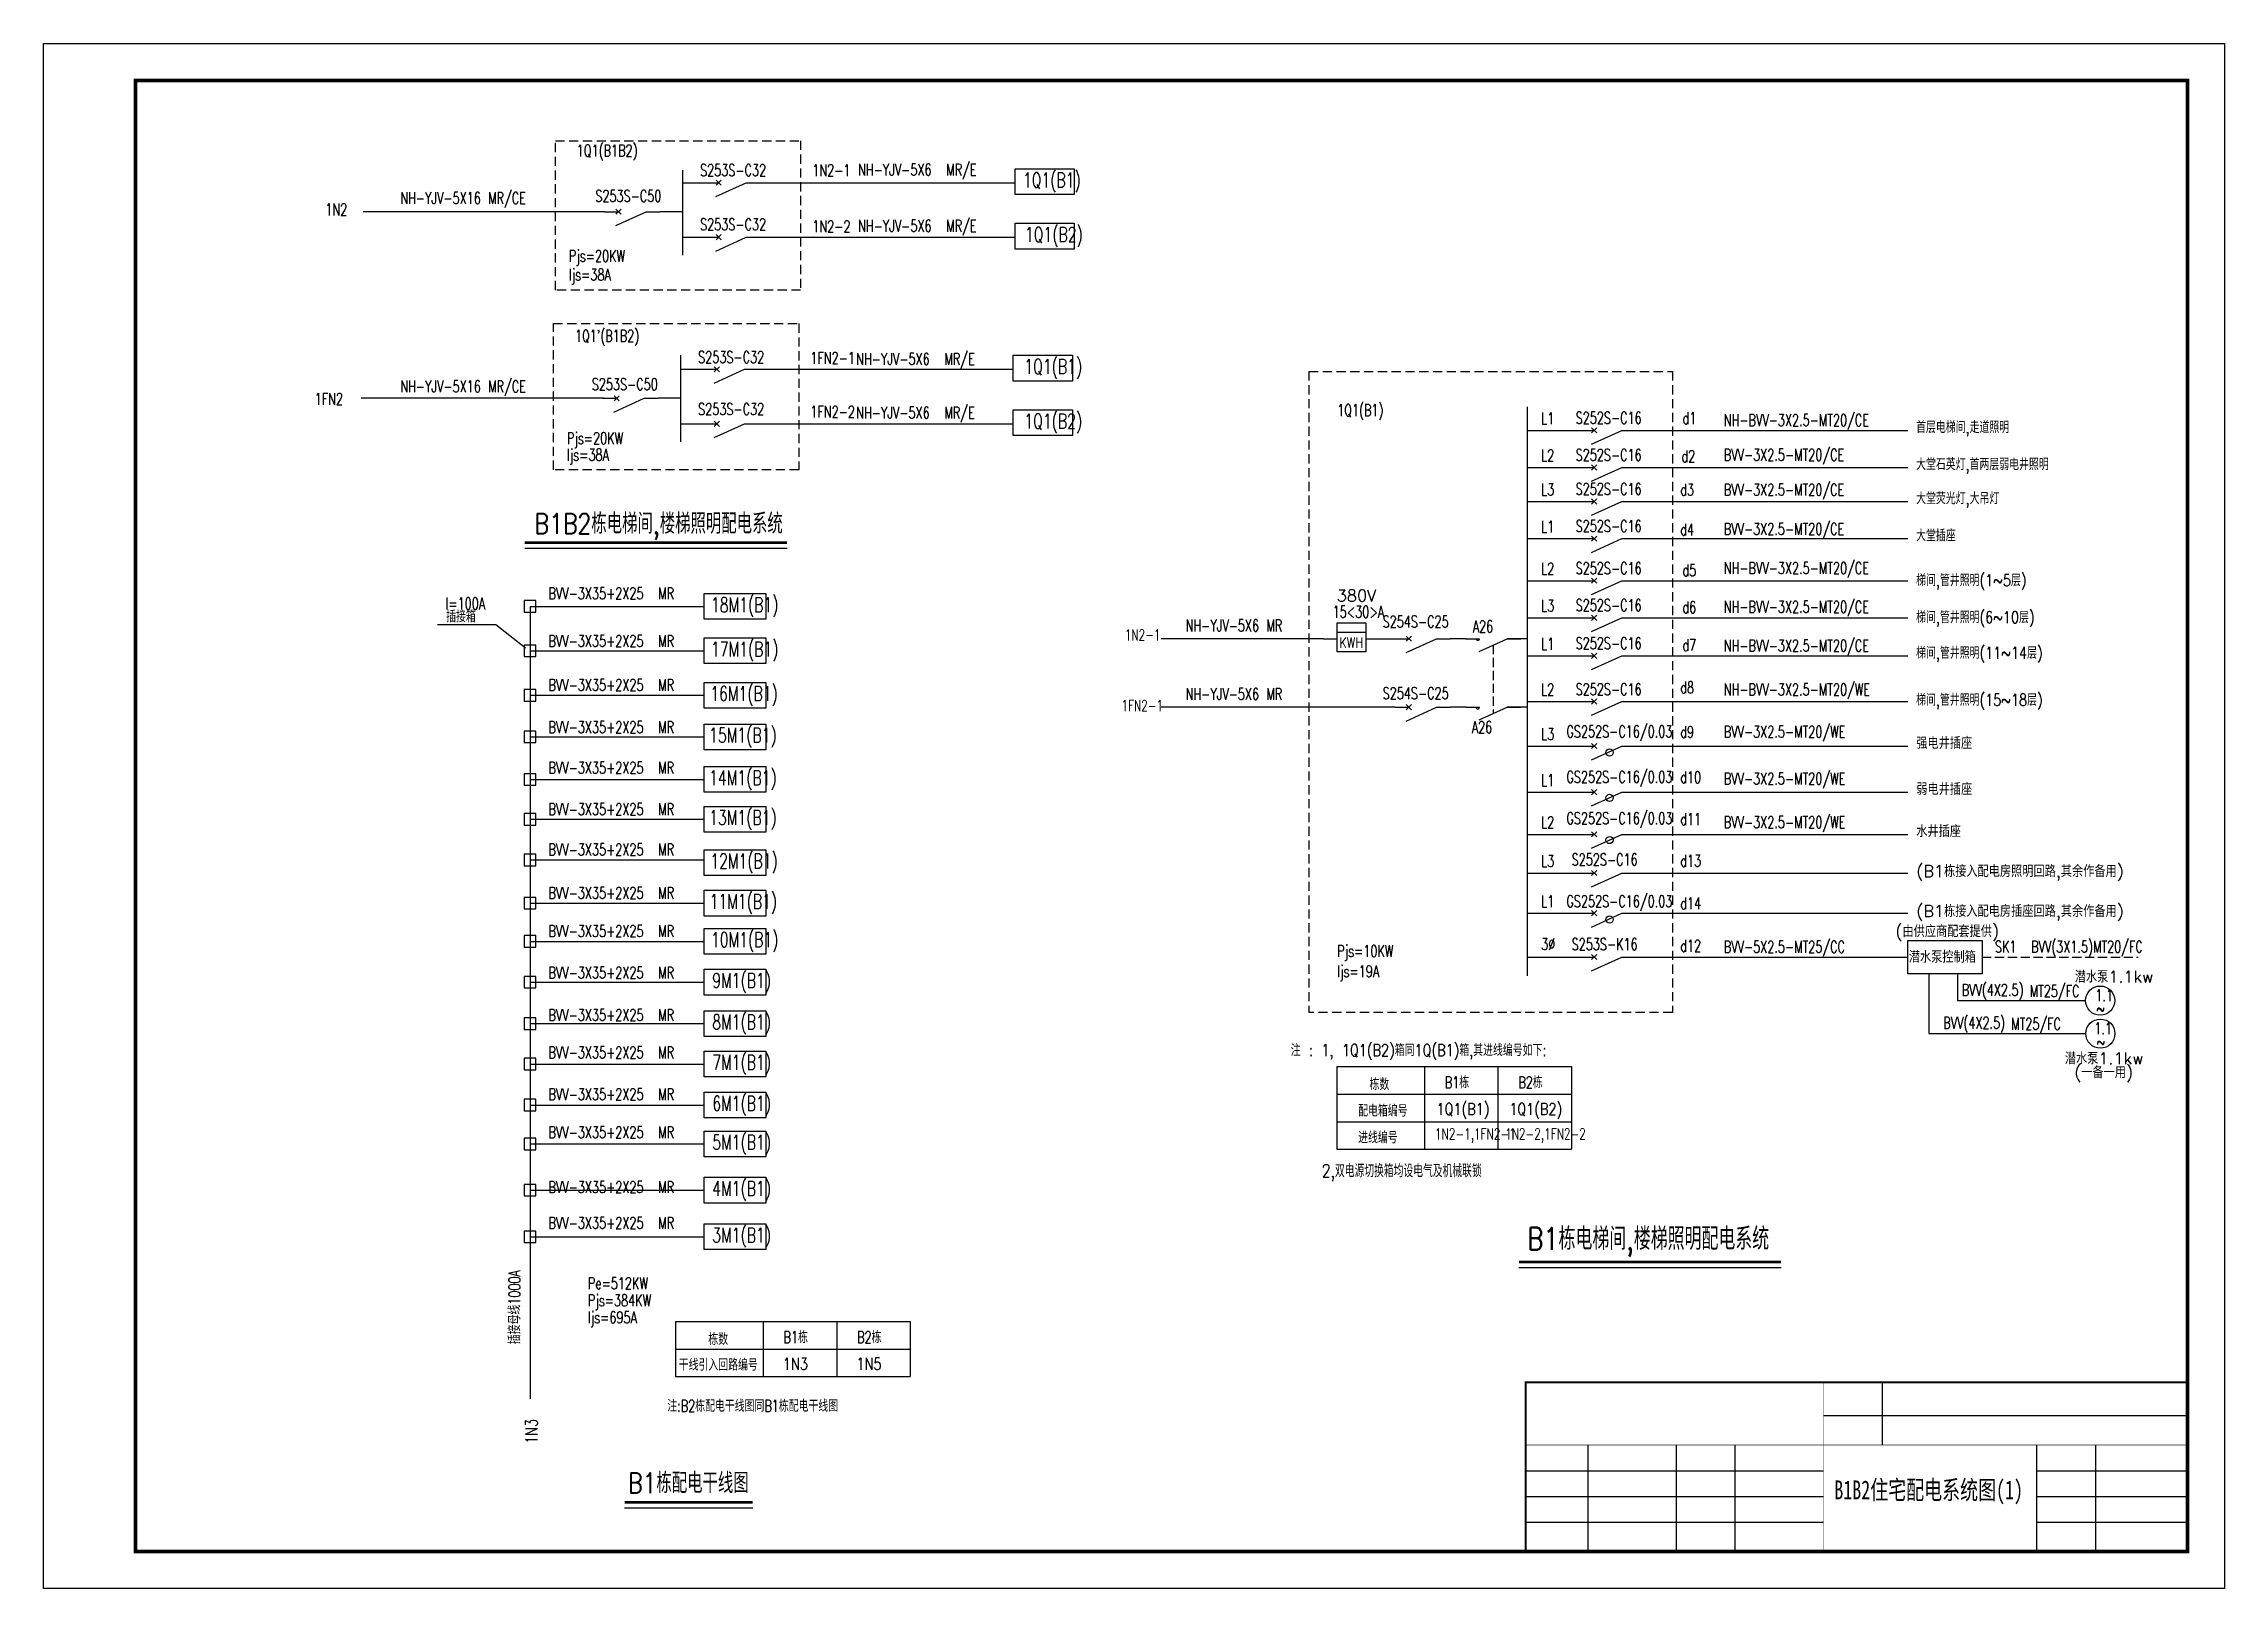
# Model space of a CAD drawing. Extents: x 68406 to 188959, y -45190 to -2986.
# Drawn here: x 129659 to 188959, y -45190 to -3190 of the extents above; entities that cross this region are included whole.
import ezdxf
from ezdxf.enums import TextEntityAlignment as Align

# ---------------------------------------------------------------- set-up
doc = ezdxf.new("R2010")
doc.units = 0
doc.header["$LTSCALE"] = 1000
doc.header["$MEASUREMENT"] = 0
for name, pattern in [('CONTINOUS', [2000000.0, 1000000.0, 1000000.0]), ('DASH', [0.35, 0.25, -0.1]), ('HIDDEN', [0.375, 0.25, -0.125])]:
    doc.linetypes.add(name, pattern=pattern)
doc.layers.get('0').update_dxf_attribs({"linetype": 'CONTINUOUS'})
for name, color, linetype in [('$D', 3, 'DASH'), ('1', 4, 'CONTINUOUS'), ('_SB', 4, 'DASH'), ('ASE2', 3, 'CONTINUOUS'), ('BZ', 4, 'CONTINUOUS'), ('DJ', 4, 'CONTINUOUS'), ('ELEMENT', 4, 'CONTINUOUS'), ('FRAME', 7, 'CONTINUOUS'), ('PDXT', 3, 'CONTINUOUS'), ('PUB_TEXT', 4, 'CONTINUOUS'), ('SIG_TEXT', 4, 'CONTINUOUS'), ('TH_WIRE', 4, 'CONTINUOUS'), ('WIRE', 1, 'CONTINUOUS'), ('文字', 7, 'CONTINUOUS')]:
    doc.layers.add(name, color=color, linetype=linetype)
doc.styles.add('_ROMANC', font='ROMANC', dxfattribs={"width": 0.6})
doc.styles.add('DIM_FONT', font='SIMPLEX.shx', dxfattribs={"width": 0.8})
doc.styles.add('HZ', font='txt.shx', dxfattribs={"height": 3, "bigfont": 'fsj.shx'})
doc.styles.get("Standard").update_dxf_attribs({"font": 'TXT.shx', "width": 0.8})
doc.styles.add('文字说明', font='SimSun.ttf')

msp = doc.modelspace()

# ---------------------------------------------------------------- texts
at = {"color": 4, "linetype": 'ByBlock', "style": 'HZ', "width": 0.7}
for s, height, p in [('1Q1(B1)', 400, (156287, -7098)), ('1Q1(B2)', 400, (156342, -8580)), ('1Q1(B1)', 400, (156326, -12169)), ('1Q1(B1)', 320, (164834, -13315)), ('1Q1(B2)', 400, (156326, -13652)), ('I=100A', 320, (140589, -18573)), ('18M1(B1)', 400, (147804, -18645)), ('插接箱', 320, (140604, -18923)), ('17M1(B1)', 400, (147804, -19851)), ('16M1(B1)', 400, (147786, -21063)), ('15M1(B1)', 400, (147755, -22194)), ('14M1(B1)', 400, (147755, -23350)), ('13M1(B1)', 400, (147755, -24434)), ('12M1(B1)', 400, (147786, -25614)), ('11M1(B1)', 400, (147767, -26713)), ('10M1(B1)', 400, (147804, -27752)), ('Pjs=10KW', 320, (164834, -28021)), ('9M1(B1)', 400, (147841, -28864)), ('Ijs=19A', 320, (164834, -28573)), ('8M1(B1)', 400, (147841, -29991)), ('7M1(B1)', 400, (147841, -31088)), ('6M1(B1)', 400, (147841, -32203)), ('5M1(B1)', 400, (147841, -33262)), ('4M1(B1)', 400, (147841, -34517)), ('3M1(B1)', 400, (147841, -35784)), ('Pe=512KW', 320, (144458, -37055)), ('Pjs=384KW', 320, (144458, -37519)), ('Ijs=695A', 320, (144458, -37983))]:
    msp.add_text(s, height=height, dxfattribs=at).set_placement(p)
at = {"color": 4, "linetype": 'ByBlock', "style": 'HZ'}
for s, p in [('强电井插座', (180581, -22365)), ('弱电井插座', (180581, -23617)), ('水井插座', (180581, -24765)), ('(B1栋接入配电房照明回路,其余作备用)', (180581, -25849)), ('(B1栋接入配电房插座回路,其余作备用)', (180581, -26935)), ('(由供应商配套提供)', (180014, -27485)), ('潜水泵控制箱', (180377, -28182)), ('潜水泵1.1kw', (184891, -28719)), ('潜水泵1.1kw', (184621, -30941)), ('(一备一用)', (184874, -31319))]:
    msp.add_text(s, height=320, dxfattribs=at).set_placement(p)
at = {"layer": '_SB', "style": 'HZ'}
msp.add_text('380V', height=320, dxfattribs=at).set_placement((164824, -18358))
at = {"layer": '_SB', "style": 'HZ', "width": 0.7}
msp.add_text('15<30>A', height=320, dxfattribs=at).set_placement((164709, -18800))
at = {"layer": 'ASE2', "color": 4, "linetype": 'Continuous', "style": 'HZ', "width": 0.8}
for s, height, p in [('B1B2栋电梯间,楼梯照明配电系统', 550, (143007, -16515)), ('注 : 1, 1Q1(B2)箱同1Q(B1)箱,其进线编号如下:', 320, (163570, -30717)), ('B1栋电梯间,楼梯照明配电系统', 605, (170004, -35986)), ('B1栋配电干线图', 550, (145549, -42600))]:
    msp.add_text(s, height=height, dxfattribs=at).set_placement(p)
at = {"layer": 'PDXT', "color": 4, "style": 'HZ', "width": 0.8}
for s, p in [('1Q1(B1)', (167535, -32317)), ('1Q1(B2)', (169513, -32317)), ('1N3', (149761, -39246)), ('1N5', (151761, -39246))]:
    msp.add_text(s, height=320, dxfattribs=at).set_placement(p)
msp.add_text('1N3', height=320, rotation=90, dxfattribs=at).set_placement((143087, -41262))
at = {"layer": 'PUB_TEXT', "linetype": 'Continuous', "style": 'HZ', "width": 0.8}
for s, height, p in [('首层电梯间,走道照明', 320, (180577, -13779)), ('大堂石英灯,首两层弱电井照明', 320, (180577, -14787)), ('大堂荧光灯,大吊灯', 320, (180577, -15713)), ('大堂插座', 320, (180577, -16722)), ('梯间,管井照明(1~5层)', 320, (180577, -17940)), ('梯间,管井照明(6~10层)', 320, (180577, -18947)), ('梯间,管井照明(11~14层)', 320, (180577, -19914)), ('梯间,管井照明(15~18层)', 320, (180577, -21193)), ('2,双电源切换箱均设电气及机械联锁', 350, (164414, -34012))]:
    msp.add_text(s, height=height, dxfattribs=at).set_placement(p)
at = {"layer": 'SIG_TEXT', "linetype": 'DASH', "style": 'HZ', "width": 0.7}
for s, p in [('1Q1(B1B2)', (144157, -6259)), ('S253S-C32', (147510, -6792)), ('1N2-1', (150563, -6794)), ('NH-YJV-5X6  MR/E', (151807, -6777)), ('1N2', (137318, -7861)), ('NH-YJV-5X16 MR/CE', (139359, -7549)), ('S253S-C50', (144662, -7492)), ('S253S-C32', (147510, -8264)), ('1N2-2', (150563, -8321)), ('NH-YJV-5X6  MR/E', (151807, -8305)), ('Pjs=20KW', (143941, -9123)), ('Ijs=38A', (143940, -9631)), ("1Q1'(B1B2)", (144106, -11296)), ('S253S-C32', (147458, -11874)), ('1FN2-1', (150511, -11897)), ('NH-YJV-5X6  MR/E', (151756, -11922)), ('NH-YJV-5X16 MR/CE', (139359, -12671)), ('S253S-C50', (144565, -12612)), ('1FN2', (137032, -13011)), ('S253S-C32', (147458, -13287)), ('1FN2-2', (150511, -13360)), ('NH-YJV-5X6  MR/E', (151756, -13384)), ('L1', (170382, -13538)), ('Ijs=38A', (143888, -14530)), ('Pjs=20KW', (143889, -14079)), ('L2', (170382, -14547)), ('L3', (170382, -15473)), ('L1', (170382, -16481)), ('L2', (170382, -17627)), ('BVV-3X35+2X25  MR', (143389, -18297)), ('L3', (170382, -18633)), ('BVV-3X35+2X25  MR', (143389, -19592)), ('L1', (170382, -19668)), ('BVV-3X35+2X25  MR', (143389, -20788)), ('L2', (170382, -20911)), ('BVV-3X35+2X25  MR', (143389, -21934)), ('L3', (170382, -22123)), ('BVV-3X35+2X25  MR', (143389, -23038)), ('L1', (170382, -23375)), ('BVV-3X35+2X25  MR', (143389, -24165)), ('L2', (170382, -24523)), ('BVV-3X35+2X25  MR', (143389, -25261)), ('L3', (170382, -25575)), ('BVV-3X35+2X25  MR', (143389, -26442)), ('L1', (170382, -26668)), ('BVV-3X35+2X25  MR', (143389, -27478)), ('3%%C', (170382, -27833)), ('BVV-3X35+2X25  MR', (143389, -28610)), ('BVV-3X35+2X25  MR', (143389, -29761)), ('BVV-3X35+2X25  MR', (143389, -30779)), ('BVV-3X35+2X25  MR', (143389, -31915)), ('BVV-3X35+2X25  MR', (143389, -32948)), ('BVV-3X35+2X25  MR', (143389, -34440)), ('BVV-3X35+2X25  MR', (143389, -35413))]:
    msp.add_text(s, height=320, dxfattribs=at).set_placement(p)
at = {"layer": 'SIG_TEXT', "linetype": 'Continuous', "style": 'HZ', "width": 0.7}
for s, height, p in [('S252S-C16', 320, (171318, -13524)), ('d1', 320, (174226, -13533)), ('NH-BVV-3X2.5-MT20/CE', 320, (175349, -13587)), ('S252S-C16', 320, (171318, -14533)), ('BVV-3X2.5-MT20/CE', 320, (175349, -14530)), ('d2', 320, (174195, -14571)), ('S252S-C16', 320, (171318, -15459)), ('d3', 320, (174163, -15479)), ('BVV-3X2.5-MT20/CE', 320, (175349, -15478)), ('S252S-C16', 320, (171318, -16467)), ('d4', 320, (174163, -16563)), ('BVV-3X2.5-MT20/CE', 320, (175349, -16546)), ('S252S-C16', 320, (171318, -17613)), ('d5', 320, (174222, -17669)), ('NH-BVV-3X2.5-MT20/CE', 320, (175349, -17609)), ('S252S-C16', 320, (171318, -18619)), ('d6', 320, (174222, -18675)), ('NH-BVV-3X2.5-MT20/CE', 320, (175349, -18663)), ('NH-YJV-5X6 MR', 320, (160713, -19172)), ('S254S-C25', 320, (166070, -19066)), ('A26', 320, (168519, -19198)), ('1N2-1', 300, (159057, -19415)), ('S252S-C16', 320, (171318, -19654)), ('d7', 320, (174222, -19703)), ('NH-BVV-3X2.5-MT20/CE', 320, (175349, -19718)), ('NH-YJV-5X6 MR', 320, (160713, -21033)), ('S254S-C25', 320, (166070, -21012)), ('S252S-C16', 320, (171318, -20905)), ('d8', 320, (174163, -20855)), ('NH-BVV-3X2.5-MT20/WE  ', 320, (175349, -20910)), ('1FN2-1', 300, (158968, -21338)), ('A26', 320, (168493, -21934)), ('GS252S-C16/0.03', 320, (171069, -22052)), ('d9', 320, (174163, -22066)), ('BVV-3X2.5-MT20/WE', 320, (175349, -22059)), ('GS252S-C16/0.03', 320, (171069, -23288)), ('d10', 320, (174163, -23297)), ('BVV-3X2.5-MT20/WE', 320, (175349, -23334)), ('GS252S-C16/0.03', 320, (171069, -24413)), ('d11', 320, (174163, -24435)), ('BVV-3X2.5-MT20/WE', 320, (175349, -24519)), ('S252S-C16', 320, (171209, -25533)), ('d13', 320, (174163, -25569)), ('GS252S-C16/0.03', 320, (171069, -26670)), ('d14', 320, (174163, -26725)), ('S253S-K16', 320, (171209, -27834)), ('d12', 320, (174163, -27880)), ('BVV-5X2.5-MT25/CC  ', 320, (175349, -27907)), ('SK1  BVV(3X1.5)MT20/FC', 320, (182720, -27903)), ('BVV(4X2.5)', 320, (181817, -29080)), ('MT25/FC', 320, (183664, -29109)), ('1.1', 320, (185451, -29227)), ('BVV(4X2.5)', 320, (181315, -29973)), ('MT25/FC', 320, (183162, -30002)), ('~', 320, (185481, -29592)), ('1.1', 320, (185421, -30126)), ('~', 320, (185489, -30491)), ('栋数', 320, (165714, -31644)), ('B1栋', 320, (167760, -31592)), ('B2栋', 320, (169760, -31592)), ('配电箱编号', 320, (165403, -32363)), ('进线编号', 320, (165403, -33091)), ('1N2-1,1FN2-1', 300, (167493, -32983)), ('1N2-2,1FN2-2', 300, (169400, -32983)), ('栋数', 320, (147734, -38573)), ('B1栋', 320, (149780, -38521)), ('B2栋', 320, (151780, -38521)), ('干线引入回路编号', 320, (146929, -39271)), ('注:B2栋配电干线图同B1栋配电干线图', 320, (146618, -40388))]:
    msp.add_text(s, height=height, dxfattribs=at).set_placement(p)
msp.add_text('插接母线1000A', height=320, rotation=90, dxfattribs=at).set_placement((142621, -38553))
at = {"layer": '文字', "style": '文字说明', "width": 0.7}
msp.add_text('B1B2住宅配电系统图(1)', height=512, dxfattribs=at).set_placement((178353, -42769))

# ---------------------------------------------------------------- blocks, each defined once
blk = doc.blocks.new('AB')
at = {"layer": 'PUB_TEXT'}
for p, q in [((-156, 156), (-156, -156)), ((156, 156), (-156, 156)), ((156, -156), (156, 156)), ((-156, -156), (156, -156))]:
    blk.add_line(p, q, dxfattribs=at)
blk = doc.blocks.new('M_M7')
for p, q in [((-0.25, -0.2), (0, -0.75)), ((-0.047, -0.297), (0.047, -0.203)), ((-0.047, -0.203), (0.047, -0.297))]:
    blk.add_line(p, q)
for points in [[(0, 0), (0, -0.25)], [(0, -0.75), (0, -1)]]:
    blk.add_lwpolyline(points)
at = {"width": 0.8, "flags": 9}
blk.add_attdef('S', (0.25, -0.5), '', height=0.2, dxfattribs=at)
blk = doc.blocks.new('_M2IGL')
at = {"linetype": 'ByBlock'}
for p, q in [((0, 0), (0, -0.245)), ((0.112, -0.768), (0.112, -0.245)), ((0, -0.768), (0, -1))]:
    blk.add_line(p, q, dxfattribs=at)
blk.add_lwpolyline([(0.289, -0.768), (-0.239, -0.768), (-0.239, -0.245), (0.289, -0.245)], close=True, dxfattribs=at)
at = {"linetype": 'ByBlock', "style": '_ROMANC', "width": 0.8, "flags": 8}
blk.add_attdef('$TEXT$', text='', height=0.187, rotation=90, dxfattribs=at).set_placement((-0.07, -0.501), align=Align.MIDDLE_CENTER)
at = {"linetype": 'ByBlock', "style": 'DIM_FONT', "width": 0.8, "flags": 9}
blk.add_attdef('S', (0.25, -0.5), '', height=0.2, dxfattribs=at)

# ---------------------------------------------------------------- linework, layer by layer
at = {"layer": '$D', "linetype": 'HIDDEN'}
for p, q in [((143574, -5832), (150244, -5832)), ((143574, -9891), (143574, -5832)), ((150244, -5832), (150244, -9891)), ((150244, -9891), (143574, -9891)), ((143522, -10802), (150192, -10802)), ((143522, -14776), (143522, -10802)), ((150192, -10802), (150192, -14776)), ((164065, -12104), (164065, -29532)), ((164065, -12104), (173950, -12104)), ((173950, -12104), (173950, -29532)), ((150192, -14776), (143522, -14776)), ((173950, -29532), (164065, -29532))]:
    msp.add_line(p, q, dxfattribs=at)
at = {"color": 4}
for p, q in [((166710, -19745), (167535, -19370)), ((166855, -19440), (166714, -19299)), ((166714, -19440), (166855, -19299)), ((168692, -19717), (169457, -19370)), ((166710, -21608), (167535, -21233)), ((166855, -21304), (166714, -21162)), ((166714, -21304), (166855, -21162)), ((168692, -21580), (169457, -21233))]:
    msp.add_line(p, q, dxfattribs=at)
for points in [[(166410, -19370), (166785, -19370)], [(167535, -19370), (167910, -19370)], [(168332, -19370), (168707, -19370)], [(169457, -19370), (169832, -19370)], [(166410, -21233), (166785, -21233)], [(167535, -21233), (167910, -21233)], [(168332, -21233), (168707, -21233)], [(169457, -21233), (169832, -21233)]]:
    msp.add_lwpolyline(points, dxfattribs=at)
at = {"layer": '1'}
for p, q in [((141955, -18994), (140372, -18994)), ((142767, -19628), (141955, -18994))]:
    msp.add_line(p, q, dxfattribs=at)
at = {"layer": 'ASE2', "linetype": 'DASH'}
msp.add_line((169074, -19543), (169074, -21407), dxfattribs=at)
at = {"layer": 'BZ'}
for p, q in [((147620, -18842), (147620, -18140)), ((147620, -18140), (149297, -18140)), ((149297, -18140), (149297, -18842)), ((149297, -18842), (147620, -18842)), ((147620, -19346), (149297, -19346)), ((147620, -20048), (147620, -19346)), ((149297, -19346), (149297, -20048)), ((149297, -20048), (147620, -20048)), ((147620, -20558), (149297, -20558)), ((147620, -21260), (147620, -20558)), ((149297, -20558), (149297, -21260)), ((149297, -21260), (147620, -21260)), ((147620, -22391), (147620, -21689)), ((147620, -21689), (149297, -21689)), ((149297, -21689), (149297, -22391)), ((149297, -22391), (147620, -22391)), ((147620, -22845), (149297, -22845)), ((147620, -23546), (147620, -22845)), ((149297, -22845), (149297, -23546)), ((149297, -23546), (147620, -23546)), ((147620, -23929), (149297, -23929)), ((147620, -24630), (147620, -23929)), ((149297, -23929), (149297, -24630)), ((149297, -24630), (147620, -24630)), ((147620, -25811), (147620, -25109)), ((147620, -25109), (149297, -25109)), ((149297, -25109), (149297, -25811)), ((149297, -25811), (147620, -25811)), ((147620, -26208), (149297, -26208)), ((147620, -26910), (147620, -26208)), ((149297, -26208), (149297, -26910)), ((149297, -26910), (147620, -26910)), ((147620, -27949), (147620, -27247)), ((147620, -27247), (149297, -27247)), ((149297, -27247), (149297, -27949)), ((149297, -27949), (147620, -27949)), ((147620, -28359), (149297, -28359)), ((147620, -29061), (147620, -28359)), ((149297, -28359), (149297, -29061)), ((149297, -29061), (147620, -29061)), ((147620, -30187), (147620, -29486)), ((147620, -29486), (149297, -29486)), ((149297, -29486), (149297, -30187)), ((149297, -30187), (147620, -30187)), ((147620, -30583), (149297, -30583)), ((147620, -31285), (147620, -30583)), ((149297, -30583), (149297, -31285)), ((149297, -31285), (147620, -31285)), ((147620, -31697), (149297, -31697)), ((147620, -32399), (147620, -31697)), ((149297, -31697), (149297, -32399)), ((149297, -32399), (147620, -32399)), ((147620, -33459), (147620, -32757)), ((147620, -32757), (149297, -32757)), ((149297, -32757), (149297, -33459)), ((149297, -33459), (147620, -33459)), ((147620, -34012), (149297, -34012)), ((147620, -34714), (147620, -34012)), ((149297, -34012), (149297, -34714)), ((149297, -34714), (147620, -34714)), ((147620, -35279), (149297, -35279)), ((147620, -35980), (147620, -35279)), ((149297, -35279), (149297, -35980)), ((149297, -35980), (147620, -35980))]:
    msp.add_line(p, q, dxfattribs=at)
for points in [[(156079, -6593), (157686, -6593), (157686, -7294), (156079, -7294)], [(156079, -8075), (157686, -8075), (157686, -8777), (156079, -8777)], [(156027, -11664), (157634, -11664), (157634, -12366), (156027, -12366)], [(156027, -13147), (157634, -13147), (157634, -13848), (156027, -13848)]]:
    msp.add_lwpolyline(points, close=True, dxfattribs=at)
at = {"layer": 'DJ', "linetype": 'DASH'}
msp.add_line((182371, -28025), (186612, -28025), dxfattribs=at)
at = {"layer": 'DJ', "linetype": 'Continuous'}
for p, q in [((164825, -31003), (171207, -31003)), ((164825, -31003), (164825, -33253)), ((167207, -31003), (167207, -33253)), ((169207, -31003), (169207, -33253)), ((171207, -31003), (171207, -33253)), ((164825, -31753), (171207, -31753)), ((164825, -32503), (171207, -32503)), ((164825, -33253), (171207, -33253)), ((146845, -37932), (153227, -37932)), ((146845, -37932), (146845, -39432)), ((149227, -37932), (149227, -39432)), ((151227, -37932), (151227, -39432)), ((153227, -37932), (153227, -39432)), ((146845, -38682), (153227, -38682)), ((146845, -39432), (153227, -39432))]:
    msp.add_line(p, q, dxfattribs=at)
at = {"layer": 'FRAME', "color": 7, "linetype": 'ByBlock'}
for p, q in [((179659, -41290), (179659, -39590)), ((171659, -44190), (171659, -41290)), ((174059, -44190), (174059, -41290)), ((175659, -44190), (175659, -41290)), ((183859, -44190), (183859, -41290)), ((185459, -44190), (185459, -41290)), ((169959, -41990), (178059, -41990)), ((183859, -41990), (187959, -41990)), ((169959, -42690), (178059, -42690)), ((183859, -42690), (187959, -42690)), ((169959, -43390), (178059, -43390)), ((183859, -43390), (187959, -43390))]:
    msp.add_line(p, q, dxfattribs=at)
at = {"layer": 'FRAME', "color": 7, "linetype": 'Continuous'}
msp.add_line((178059, -40490), (187959, -40490), dxfattribs=at)
at = {"layer": 'FRAME', "color": 7, "linetype": 'ByBlock'}
msp.add_lwpolyline([(129659, -3190), (188959, -3190), (188959, -45190), (129659, -45190)], close=True, dxfattribs=at)
at = {"layer": 'FRAME', "color": 7, "linetype": 'ByBlock', "const_width": 100}
msp.add_lwpolyline([(132159, -44190), (187959, -44190), (187959, -4190), (132159, -4190)], close=True, dxfattribs=at)
at = {"layer": 'FRAME', "color": 7, "linetype": 'ByBlock'}
for points, const_width in [([(169959, -44190), (169959, -39590), (187959, -39590)], 50), ([(178059, -44190), (178059, -39590)], 15), ([(169959, -41290), (187959, -41290)], 15)]:
    msp.add_lwpolyline(points, dxfattribs=dict(at, const_width=const_width))
at = {"layer": 'TH_WIRE', "const_width": 70}
for points in [[(142744, -16757), (149873, -16757)], [(169774, -36317), (176903, -36317)], [(145455, -42851), (148940, -42851)]]:
    msp.add_lwpolyline(points, dxfattribs=at)
at = {"layer": 'TH_WIRE'}
for points in [[(142744, -16907), (149881, -16907)], [(169774, -36467), (176911, -36467)], [(145455, -43001), (148940, -43001)]]:
    msp.add_lwpolyline(points, dxfattribs=at)
at = {"layer": 'TH_WIRE', "linetype": 'Continuous'}
msp.add_lwpolyline([(180355, -27572), (182371, -27572), (182371, -28479), (180355, -28479)], close=True, dxfattribs=at)
at = {"layer": 'TH_WIRE'}
for centre in [(172241, -22465), (172241, -23698), (172241, -24844), (172241, -27004)]:
    msp.add_circle(centre, 98.1, dxfattribs=at)
at = {"layer": 'TH_WIRE', "linetype": 'Continuous'}
for centre in [(185580, -29209), (185587, -30107)]:
    msp.add_circle(centre, 396, dxfattribs=at)
at = {"layer": 'TH_WIRE', "color": 4, "linetype": 'Continuous'}
for centre in [(168656, -19370), (168656, -21233)]:
    msp.add_arc(centre, 49.3, 180, 0, dxfattribs=at)
at = {"layer": 'WIRE', "color": 1, "linetype": 'CONTINOUS'}
for p, q in [((147030, -6631), (147030, -8944)), ((147030, -6972), (147642, -6972)), ((149142, -6972), (156079, -6972)), ((144932, -7761), (138349, -7761)), ((144918, -7761), (144565, -7761)), ((147030, -7761), (146418, -7761)), ((147030, -8455), (147642, -8455)), ((149142, -8455), (156079, -8455)), ((146979, -11663), (146979, -14015)), ((146979, -12044), (147590, -12044)), ((149090, -12044), (156027, -12044)), ((144880, -12833), (138297, -12833)), ((144867, -12833), (144513, -12833)), ((146979, -12833), (146367, -12833)), ((146979, -13526), (147590, -13526)), ((149090, -13526), (156027, -13526)), ((170003, -13070), (170003, -28540)), ((170003, -13705), (171449, -13705)), ((172949, -13705), (180355, -13705)), ((170003, -14713), (171449, -14713)), ((172949, -14713), (180355, -14713)), ((170003, -15639), (171449, -15639)), ((172949, -15639), (180355, -15639)), ((170003, -16648), (171449, -16648)), ((172949, -16648), (180355, -16648)), ((170003, -17793), (171449, -17793)), ((172949, -17793), (180355, -17793)), ((142885, -18491), (147620, -18491)), ((170003, -18800), (171449, -18800)), ((172949, -18800), (180355, -18800)), ((164465, -19370), (160047, -19370)), ((168345, -19370), (167910, -19370)), ((170003, -19370), (169457, -19370)), ((142885, -19697), (147620, -19697)), ((170003, -19834), (171449, -19834)), ((172949, -19834), (180355, -19834)), ((142885, -20909), (147620, -20909)), ((166410, -21233), (160047, -21233)), ((168345, -21233), (167910, -21233)), ((170003, -21233), (169457, -21233)), ((170003, -21078), (171449, -21078)), ((172949, -21078), (180355, -21078)), ((142885, -22040), (147620, -22040)), ((170003, -22289), (171449, -22289)), ((172949, -22289), (180355, -22289)), ((142885, -23196), (147620, -23196)), ((170003, -23541), (171449, -23541)), ((172949, -23541), (180355, -23541)), ((142885, -24280), (147620, -24280)), ((170003, -24690), (171449, -24690)), ((172949, -24690), (180355, -24690)), ((142885, -25385), (147620, -25385)), ((170003, -25741), (171449, -25741)), ((172949, -25741), (180355, -25741)), ((142885, -26559), (147620, -26559)), ((170003, -26834), (171449, -26834)), ((172949, -26834), (180355, -26834)), ((142885, -27598), (147620, -27598)), ((170003, -28025), (171449, -28025)), ((172949, -28025), (180355, -28025)), ((142885, -28710), (147620, -28710)), ((180925, -28479), (180925, -30107)), ((181705, -28479), (181705, -29209)), ((181705, -29209), (185183, -29209)), ((142885, -29836), (147620, -29836)), ((180925, -30107), (185191, -30107)), ((142885, -30934), (147620, -30934)), ((142885, -32048), (147620, -32048)), ((142885, -33108), (147620, -33108)), ((142885, -34363), (147620, -34363)), ((142885, -35630), (147620, -35630))]:
    msp.add_line(p, q, dxfattribs=at)
at = {"layer": 'WIRE'}
msp.add_line((142885, -18491), (142885, -40036), dxfattribs=at)
at = {"layer": 'WIRE', "linetype": 'ByBlock'}
msp.add_line((165965, -19370), (166410, -19370), dxfattribs=at)

# ---------------------------------------------------------------- block references
at = {"layer": 'ELEMENT', "linetype": 'CONTINOUS', "xscale": 1500, "yscale": 1500, "zscale": 1500, "rotation": 90}
for p in [(147642, -6972), (144918, -7761), (147642, -8455), (147590, -12044), (144867, -12833), (147590, -13526), (171449, -13705), (171449, -14713), (171449, -15639), (171449, -16648), (171449, -17793), (171449, -18800), (171449, -19834), (171449, -21078), (171449, -22289), (171449, -23541), (171449, -24690), (171449, -25741), (171449, -26834), (171449, -28025)]:
    msp.add_blockref('M_M7', p, dxfattribs=at)
at = {"layer": 'ELEMENT', "linetype": 'CONTINOUS'}
ref = msp.add_blockref('_M2IGL', (164465, -19370), dxfattribs=dict(at, xscale=1500, yscale=1500, zscale=1500, rotation=90))
ref.add_attrib('$TEXT$', 'KWH', dxfattribs={"layer": '0', "linetype": 'ByBlock', "height": 280, "style": '_ROMANC', "width": 0.8, "flags": 8}).set_placement((165217, -19474), align=Align.MIDDLE_CENTER)
at = {"layer": 'WIRE'}
for p in [(142885, -18491), (142885, -19697), (142885, -20909), (142885, -22040), (142885, -23196), (142885, -24280), (142885, -25385), (142885, -26559), (142885, -27598), (142885, -28710), (142885, -29836), (142885, -30934), (142885, -32048), (142885, -33108), (142885, -34363), (142885, -35630)]:
    msp.add_blockref('AB', p, dxfattribs=at)

msp.set_redraw_order([(e.dxf.handle, doc.entitydb.next_handle()) for e in msp.query("TEXT MTEXT ATTDEF DIMENSION ARC_DIMENSION")])  # texts and dimensions are drawn at this point

doc.saveas('drawing.dxf')
